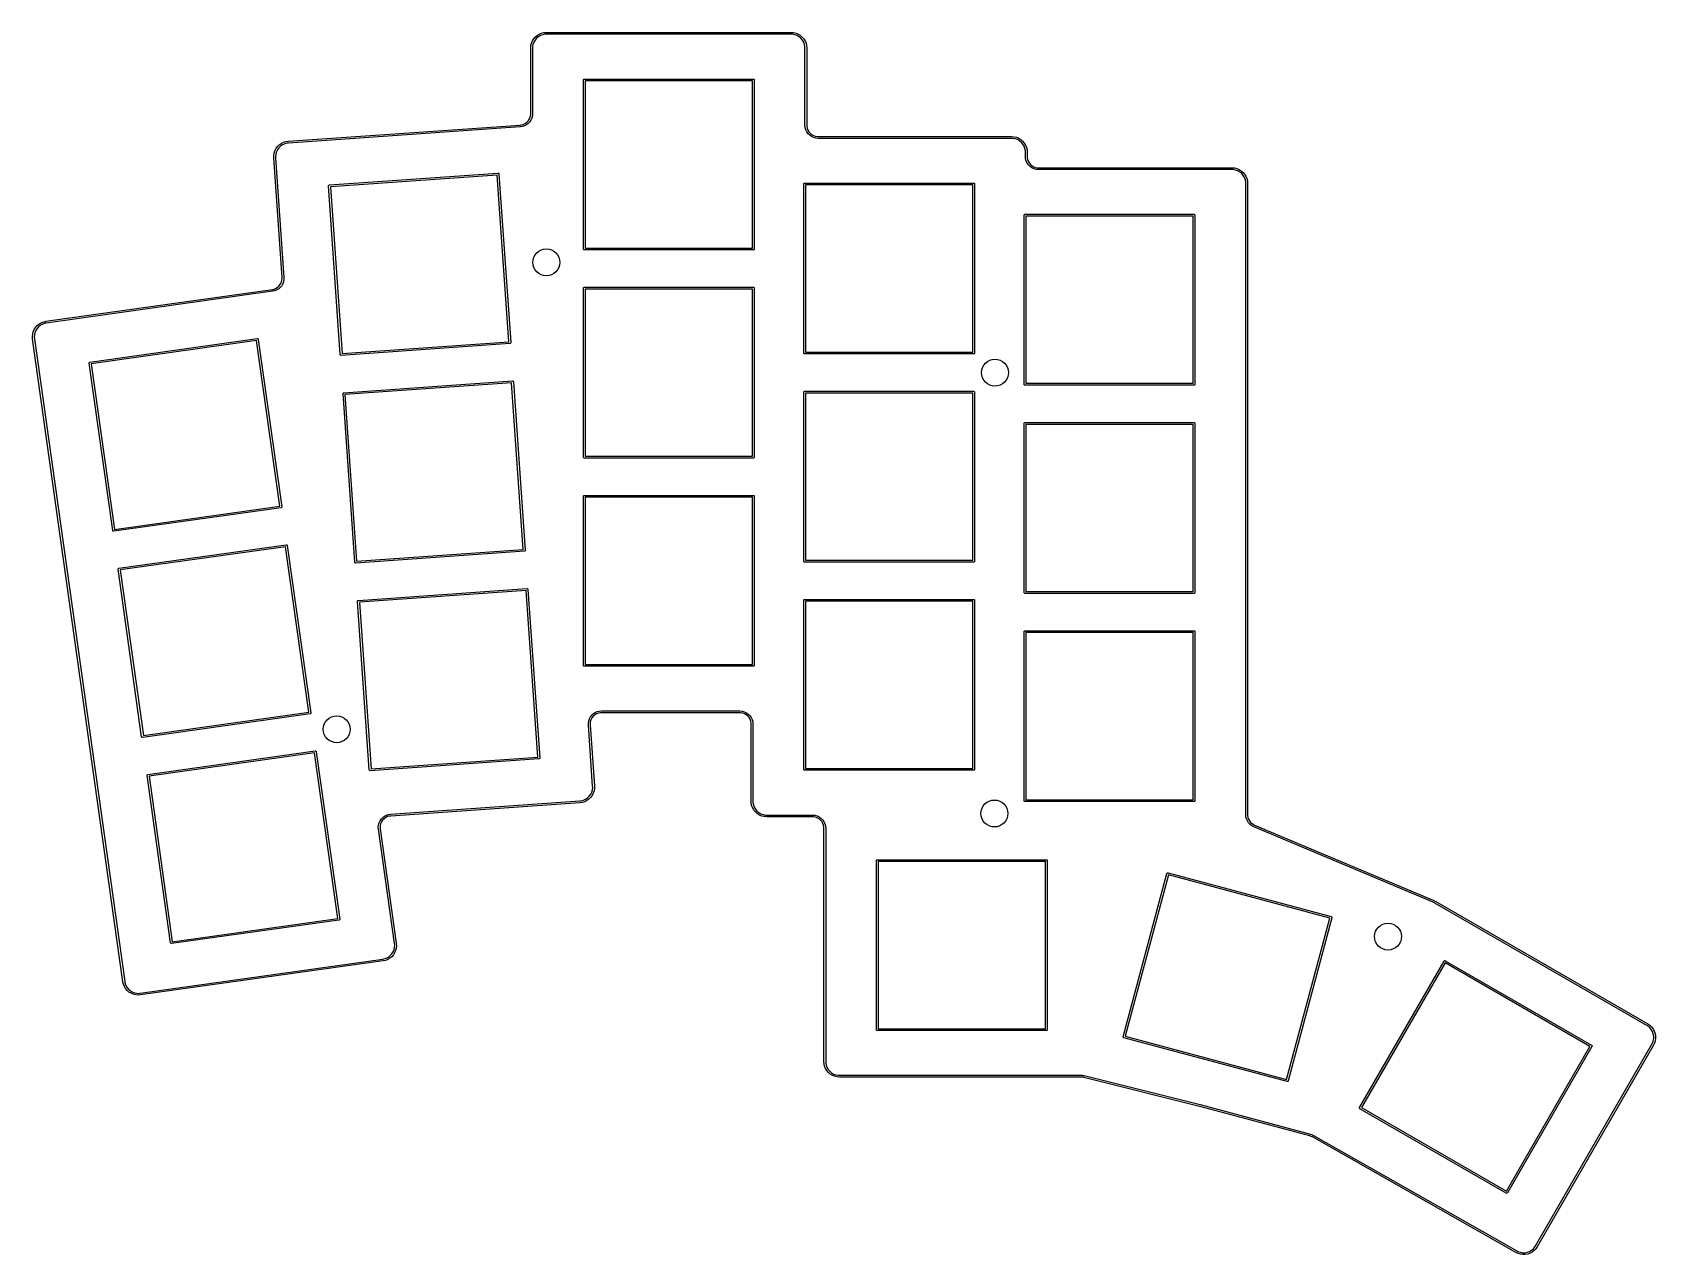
# Model space of a CAD drawing. Extents: x 33 to 165, y -128 to -28.
import ezdxf

# ---------------------------------------------------------------- set-up
doc = ezdxf.new("R2010")
doc.units = 0
doc.layers.add('BLACK', color=7, linetype='CONTINUOUS')

msp = doc.modelspace()

# ---------------------------------------------------------------- linework, layer by layer
at = {"layer": 'BLACK', "linetype": 'CONTINUOUS'}
for p, q in [((73.464028, -29.130557), (73.479731, -28.931105)), ((73.464028, -29.13056), (73.464028, -29.130557)), ((73.464028, -34.488677), (73.464028, -29.13056)), ((73.479731, -28.931105), (73.52644, -28.736563)), ((73.52644, -28.736563), (73.603006, -28.551723)), ((73.603006, -28.551723), (73.707542, -28.381136)), ((73.61403, -29.032137), (73.614028, -29.130557)), ((73.614028, -29.130557), (73.614028, -29.13056)), ((73.614028, -29.13056), (73.614028, -34.488675)), ((73.648218, -28.838278), (73.61403, -29.032137)), ((73.715547, -28.6533), (73.648218, -28.838278)), ((73.707542, -28.381136), (73.837476, -28.229)), ((73.813972, -28.482823), (73.715547, -28.6533)), ((73.940504, -28.332025), (73.813972, -28.482823)), ((73.837476, -28.229), (73.989608, -28.099062)), ((74.091298, -28.20549), (73.940504, -28.332025)), ((73.989608, -28.099062), (74.160193, -27.994521)), ((74.261773, -28.107059), (74.091298, -28.20549)), ((74.160193, -27.994521), (74.345031, -27.917951)), ((74.446749, -28.039725), (74.261773, -28.107059)), ((74.345031, -27.917951), (74.539571, -27.871236)), ((74.640607, -28.005533), (74.446749, -28.039725)), ((74.539571, -27.871236), (74.739023, -27.855528)), ((74.738703, -28.005528), (74.640607, -28.005533)), ((74.739028, -28.00556), (74.738703, -28.005528)), ((74.739023, -27.855528), (74.739024, -27.85556)), ((74.739024, -27.85556), (74.739028, -27.85556)), ((74.739028, -27.85556), (94.739028, -27.85556)), ((74.739032, -28.00556), (74.739028, -28.00556)), ((94.739026, -28.00556), (74.739032, -28.00556)), ((94.837451, -28.005562), (94.739026, -28.00556)), ((94.739028, -27.85556), (94.739029, -27.85556)), ((94.739029, -27.85556), (94.73903, -27.85556)), ((94.73903, -27.85556), (94.938482, -27.871261)), ((95.031309, -28.039748), (94.837451, -28.005562)), ((94.938482, -27.871261), (95.133024, -27.91797)), ((95.216286, -28.107077), (95.031309, -28.039748)), ((95.133024, -27.91797), (95.317863, -27.994535)), ((95.386762, -28.205502), (95.216286, -28.107077)), ((95.317863, -27.994535), (95.48845, -28.099071)), ((95.537558, -28.332034), (95.386762, -28.205502)), ((95.48845, -28.099071), (95.640585, -28.229006)), ((95.664091, -28.482828), (95.537558, -28.332034)), ((95.640585, -28.229006), (95.770521, -28.381139)), ((95.762519, -28.653304), (95.664091, -28.482828)), ((95.829849, -28.83828), (95.762519, -28.653304)), ((95.770521, -28.381139), (95.87506, -28.551725)), ((95.864037, -29.032138), (95.829849, -28.83828)), ((95.864028, -29.13056), (95.864039, -29.130438)), ((95.864028, -35.43056), (95.864028, -29.13056)), ((95.864039, -29.130438), (95.864037, -29.032138)), ((95.87506, -28.551725), (95.951626, -28.736564)), ((95.951626, -28.736564), (95.998337, -28.931105)), ((95.998337, -28.931105), (96.01404, -29.130557)), ((96.01404, -29.130557), (96.014028, -29.130558)), ((96.014028, -29.130558), (96.014028, -29.13056)), ((96.014028, -29.13056), (96.014028, -35.43056)), ((77.764028, -31.73056), (77.765469, -31.715928)), ((77.764028, -45.53056), (77.764028, -31.73056)), ((77.765469, -31.715928), (77.776668, -31.688892)), ((77.776668, -31.688892), (77.79736, -31.6682)), ((77.79736, -31.6682), (77.824396, -31.657001)), ((77.824396, -31.657001), (77.839028, -31.65556)), ((77.839028, -31.65556), (91.639028, -31.65556)), ((77.914028, -31.80556), (77.914028, -45.45556)), ((91.564028, -31.80556), (77.914028, -31.80556)), ((91.564028, -45.45556), (91.564028, -31.80556)), ((91.639028, -31.65556), (91.65366, -31.657001)), ((91.65366, -31.657001), (91.680696, -31.6682)), ((91.680696, -31.6682), (91.701388, -31.688892)), ((91.701388, -31.688892), (91.712587, -31.715928)), ((91.712587, -31.715928), (91.714028, -31.73056)), ((91.714028, -31.73056), (91.714028, -45.53056)), ((53.659457, -36.736124), (72.603553, -35.411424)), ((72.614008, -35.561058), (53.669914, -36.885759)), ((72.603553, -35.411424), (72.603555, -35.411424)), ((72.603554, -35.411379), (72.690392, -35.405435)), ((72.603558, -35.411423), (72.603554, -35.411379)), ((72.603555, -35.411424), (72.603558, -35.411423)), ((72.61401, -35.561059), (72.614008, -35.561058)), ((72.614016, -35.561058), (72.614009, -35.561058)), ((72.614009, -35.561058), (72.61401, -35.561059)), ((72.616932, -35.560563), (72.614016, -35.561058)), ((72.790987, -35.533699), (72.616932, -35.560563)), ((72.690392, -35.405435), (72.858741, -35.361123)), ((72.960977, -35.477381), (72.790987, -35.533699)), ((72.858741, -35.361123), (73.015868, -35.286186)), ((73.119257, -35.393624), (72.960977, -35.477381)), ((73.015868, -35.286186), (73.15626, -35.183254)), ((73.261437, -35.284752), (73.119257, -35.393624)), ((73.15626, -35.183254), (73.274986, -35.055942)), ((73.383569, -35.153788), (73.261437, -35.284752)), ((73.274986, -35.055942), (73.367881, -34.908717)), ((73.367881, -34.908717), (73.431682, -34.746747)), ((73.482265, -35.004365), (73.383569, -35.153788)), ((73.431682, -34.746747), (73.464151, -34.57572)), ((73.464028, -34.488678), (73.464028, -34.488677)), ((73.464028, -34.488679), (73.464028, -34.488678)), ((73.464151, -34.57572), (73.464028, -34.488679)), ((73.554785, -34.84063), (73.482265, -35.004365)), ((73.599116, -34.667129), (73.554785, -34.84063)), ((73.614028, -34.488675), (73.599116, -34.667129)), ((95.864137, -35.431671), (95.864028, -35.43056)), ((95.880365, -35.61723), (95.864137, -35.431671)), ((95.928859, -35.798233), (95.880365, -35.61723)), ((96.014028, -35.43056), (96.014028, -35.430563)), ((96.014028, -35.430563), (96.01404, -35.430563)), ((96.01404, -35.430563), (96.014037, -35.51149)), ((96.014037, -35.51149), (96.042138, -35.670886)), ((96.042138, -35.670886), (96.097491, -35.82298)), ((52.786135, -37.171558), (52.928838, -37.031332)), ((52.928838, -37.031332), (53.091722, -36.915158)), ((53.200896, -37.020346), (53.037699, -37.130414)), ((53.091722, -36.915158), (53.270775, -36.825897)), ((53.380728, -36.940292), (53.200896, -37.020346)), ((53.270775, -36.825897), (53.461587, -36.765746)), ((53.571729, -36.892682), (53.380728, -36.940292)), ((53.461587, -36.765746), (53.656254, -36.736666)), ((53.669913, -36.885823), (53.571729, -36.892682)), ((53.656254, -36.736666), (53.65945, -36.736125)), ((53.65945, -36.736125), (53.659456, -36.736124)), ((53.659456, -36.736124), (53.659457, -36.736124)), ((53.66991, -36.885758), (53.669908, -36.88576)), ((53.669908, -36.88576), (53.669913, -36.885823)), ((53.669914, -36.885759), (53.66991, -36.885758)), ((96.008048, -35.968064), (95.928859, -35.798233)), ((96.115526, -36.121563), (96.008048, -35.968064)), ((96.097491, -35.82298), (96.178416, -35.963151)), ((96.248027, -36.254066), (96.115526, -36.121563)), ((96.178416, -35.963151), (96.282452, -36.08714)), ((96.401525, -36.361546), (96.248027, -36.254066)), ((96.282452, -36.08714), (96.406439, -36.191178)), ((96.571355, -36.440737), (96.401525, -36.361546)), ((96.406439, -36.191178), (96.54661, -36.272104)), ((96.54661, -36.272104), (96.698703, -36.327459)), ((96.752357, -36.489233), (96.571355, -36.440737)), ((96.698703, -36.327459), (96.858099, -36.355562)), ((96.939012, -36.505558), (96.752357, -36.489233)), ((96.858099, -36.355562), (96.939026, -36.35556)), ((96.939028, -36.50556), (96.939012, -36.505558)), ((96.939026, -36.35556), (96.939028, -36.35556)), ((96.939028, -36.35556), (112.739028, -36.35556)), ((96.93903, -36.50556), (96.939028, -36.50556)), ((112.739026, -36.50556), (96.93903, -36.50556)), ((112.837451, -36.505562), (112.739026, -36.50556)), ((112.739028, -36.35556), (112.739029, -36.35556)), ((112.739029, -36.35556), (112.73903, -36.35556)), ((112.73903, -36.35556), (112.938482, -36.371261)), ((113.031309, -36.539748), (112.837451, -36.505562)), ((112.938482, -36.371261), (113.133024, -36.41797)), ((113.216286, -36.607077), (113.031309, -36.539748)), ((113.133024, -36.41797), (113.317863, -36.494535)), ((113.386762, -36.705502), (113.216286, -36.607077)), ((113.317863, -36.494535), (113.48845, -36.599071)), ((113.537558, -36.832034), (113.386762, -36.705502)), ((113.48845, -36.599071), (113.640585, -36.729006)), ((113.664091, -36.982828), (113.537558, -36.832034)), ((113.640585, -36.729006), (113.770521, -36.881139)), ((113.762519, -37.153304), (113.664091, -36.982828)), ((113.770521, -36.881139), (113.87506, -37.051725)), ((113.87506, -37.051725), (113.951626, -37.236564)), ((52.476496, -38.096957), (52.478239, -37.896898)), ((52.476496, -38.096958), (52.476496, -38.096957)), ((53.159335, -47.862016), (52.476496, -38.096958)), ((52.478239, -37.896898), (52.511259, -37.699573)), ((52.511259, -37.699573), (52.574742, -37.509843)), ((52.574742, -37.509843), (52.667126, -37.332382)), ((52.639838, -37.792542), (52.619264, -37.98831)), ((52.619264, -37.98831), (52.626131, -38.086493)), ((52.626131, -38.086493), (52.62613, -38.086493)), ((52.62613, -38.086493), (52.62613, -38.086494)), ((52.62613, -38.086494), (53.30897, -47.851559)), ((52.694096, -37.603322), (52.639838, -37.792542)), ((52.667126, -37.332382), (52.786135, -37.171558)), ((52.780389, -37.426399), (52.694096, -37.603322)), ((52.896096, -37.26715), (52.780389, -37.426399)), ((53.037699, -37.130414), (52.896096, -37.26715)), ((113.829849, -37.33828), (113.762519, -37.153304)), ((113.864037, -37.532138), (113.829849, -37.33828)), ((113.864028, -37.63056), (113.864039, -37.630438)), ((113.864028, -37.98056), (113.864028, -37.63056)), ((113.864137, -37.981671), (113.864028, -37.98056)), ((113.864039, -37.630438), (113.864037, -37.532138)), ((113.880365, -38.16723), (113.864137, -37.981671)), ((113.928859, -38.348233), (113.880365, -38.16723)), ((114.008048, -38.518064), (113.928859, -38.348233)), ((113.951626, -37.236564), (113.998337, -37.431105)), ((113.998337, -37.431105), (114.01404, -37.630557)), ((114.01404, -37.630557), (114.014028, -37.630558)), ((114.014028, -37.630558), (114.014028, -37.63056)), ((114.014028, -37.63056), (114.014028, -37.98056)), ((114.014028, -37.98056), (114.014028, -37.980563)), ((114.014028, -37.980563), (114.01404, -37.980563)), ((114.01404, -37.980563), (114.014037, -38.06149)), ((114.014037, -38.06149), (114.042138, -38.220886)), ((114.042138, -38.220886), (114.097491, -38.37298)), ((114.097491, -38.37298), (114.178416, -38.513151)), ((57.016973, -40.310623), (70.783357, -39.347984)), ((70.719003, -39.502849), (57.102253, -40.455025)), ((71.67118, -53.119598), (70.719003, -39.502849)), ((70.783357, -39.347984), (70.798054, -39.348401)), ((70.798054, -39.348401), (70.825805, -39.357686)), ((70.825805, -39.357686), (70.84789, -39.376884)), ((70.84789, -39.376884), (70.860948, -39.403073)), ((70.860948, -39.403073), (70.863406, -39.417569)), ((70.863406, -39.417569), (71.826046, -53.183952)), ((114.115526, -38.671563), (114.008048, -38.518064)), ((114.248027, -38.804066), (114.115526, -38.671563)), ((114.178416, -38.513151), (114.282452, -38.63714)), ((114.401525, -38.911546), (114.248027, -38.804066)), ((114.282452, -38.63714), (114.406439, -38.741178)), ((114.571355, -38.990737), (114.401525, -38.911546)), ((114.406439, -38.741178), (114.54661, -38.822104)), ((114.54661, -38.822104), (114.698703, -38.877459)), ((114.752357, -39.039233), (114.571355, -38.990737)), ((114.698703, -38.877459), (114.858099, -38.905562)), ((114.939012, -39.055558), (114.752357, -39.039233)), ((114.858099, -38.905562), (114.939026, -38.90556)), ((114.939028, -39.05556), (114.939012, -39.055558)), ((114.939026, -38.90556), (114.939028, -38.90556)), ((114.939028, -38.90556), (130.739028, -38.90556)), ((114.93903, -39.05556), (114.939028, -39.05556)), ((130.739026, -39.05556), (114.93903, -39.05556)), ((130.837451, -39.055562), (130.739026, -39.05556)), ((130.739028, -38.90556), (130.739029, -38.90556)), ((130.739029, -38.90556), (130.73903, -38.90556)), ((130.73903, -38.90556), (130.938482, -38.921261)), ((131.031309, -39.089748), (130.837451, -39.055562)), ((130.938482, -38.921261), (131.133024, -38.96797)), ((131.216286, -39.157077), (131.031309, -39.089748)), ((131.133024, -38.96797), (131.317863, -39.044535)), ((131.386762, -39.255502), (131.216286, -39.157077)), ((131.317863, -39.044535), (131.48845, -39.149071)), ((131.537558, -39.382034), (131.386762, -39.255502)), ((131.48845, -39.149071), (131.640585, -39.279006)), ((131.664091, -39.532828), (131.537558, -39.382034)), ((131.640585, -39.279006), (131.770521, -39.431139)), ((131.762519, -39.703304), (131.664091, -39.532828)), ((131.829849, -39.88828), (131.762519, -39.703304)), ((131.770521, -39.431139), (131.87506, -39.601725)), ((131.87506, -39.601725), (131.951626, -39.786564)), ((56.947388, -40.390672), (56.947805, -40.375975)), ((57.910028, -54.157056), (56.947388, -40.390672)), ((56.947805, -40.375975), (56.95709, -40.348224)), ((56.95709, -40.348224), (56.976288, -40.326139)), ((56.976288, -40.326139), (57.002477, -40.313081)), ((57.002477, -40.313081), (57.016973, -40.310623)), ((57.102253, -40.455025), (58.05443, -54.071775)), ((95.764028, -40.23056), (95.765469, -40.215928)), ((95.764028, -54.03056), (95.764028, -40.23056)), ((95.765469, -40.215928), (95.776668, -40.188892)), ((95.776668, -40.188892), (95.79736, -40.1682)), ((95.79736, -40.1682), (95.824396, -40.157001)), ((95.824396, -40.157001), (95.839028, -40.15556)), ((95.839028, -40.15556), (109.639028, -40.15556)), ((95.914028, -40.30556), (95.914028, -53.95556)), ((109.564028, -40.30556), (95.914028, -40.30556)), ((109.564028, -53.95556), (109.564028, -40.30556)), ((109.639028, -40.15556), (109.65366, -40.157001)), ((109.65366, -40.157001), (109.680696, -40.1682)), ((109.680696, -40.1682), (109.701388, -40.188892)), ((109.701388, -40.188892), (109.712587, -40.215928)), ((109.712587, -40.215928), (109.714028, -40.23056)), ((109.714028, -40.23056), (109.714028, -54.03056)), ((131.864037, -40.082138), (131.829849, -39.88828)), ((131.864028, -40.18056), (131.864039, -40.180438)), ((131.864028, -91.71978), (131.864028, -40.18056)), ((131.864039, -40.180438), (131.864037, -40.082138)), ((131.951626, -39.786564), (131.998337, -39.981105)), ((131.998337, -39.981105), (132.01404, -40.180557)), ((132.01404, -40.180557), (132.014028, -40.180558)), ((132.014028, -40.180558), (132.014028, -40.18056)), ((132.014028, -40.18056), (132.014028, -91.719781)), ((113.764028, -42.78056), (113.765469, -42.765928)), ((113.764028, -56.58056), (113.764028, -42.78056)), ((113.765469, -42.765928), (113.776668, -42.738892)), ((113.776668, -42.738892), (113.79736, -42.7182)), ((113.79736, -42.7182), (113.824396, -42.707001)), ((113.824396, -42.707001), (113.839028, -42.70556)), ((113.839028, -42.70556), (127.639028, -42.70556)), ((113.914028, -42.85556), (113.914028, -56.50556)), ((127.564028, -42.85556), (113.914028, -42.85556)), ((127.564028, -56.50556), (127.564028, -42.85556)), ((127.639028, -42.70556), (127.65366, -42.707001)), ((127.65366, -42.707001), (127.680696, -42.7182)), ((127.680696, -42.7182), (127.701388, -42.738892)), ((127.701388, -42.738892), (127.712587, -42.765928)), ((127.712587, -42.765928), (127.714028, -42.78056)), ((127.714028, -42.78056), (127.714028, -56.58056)), ((77.765469, -45.545192), (77.764028, -45.53056)), ((77.776668, -45.572228), (77.765469, -45.545192)), ((77.79736, -45.59292), (77.776668, -45.572228)), ((77.824396, -45.604119), (77.79736, -45.59292)), ((77.839028, -45.60556), (77.824396, -45.604119)), ((91.639028, -45.60556), (77.839028, -45.60556)), ((77.914028, -45.45556), (91.564028, -45.45556)), ((91.65366, -45.604119), (91.639028, -45.60556)), ((91.680696, -45.59292), (91.65366, -45.604119)), ((91.701388, -45.572228), (91.680696, -45.59292)), ((91.712587, -45.545192), (91.701388, -45.572228)), ((91.714028, -45.53056), (91.712587, -45.545192)), ((33.865844, -51.442478), (52.365324, -48.842546)), ((52.3862, -48.991086), (33.88672, -51.591018)), ((52.365324, -48.842546), (52.365585, -48.842535)), ((52.365585, -48.842535), (52.451533, -48.830572)), ((52.386204, -48.991084), (52.3862, -48.991086)), ((52.386206, -48.991085), (52.386204, -48.991084)), ((52.38621, -48.99111), (52.386206, -48.991085)), ((52.560846, -48.951491), (52.38621, -48.99111)), ((52.451533, -48.830572), (52.616376, -48.774603)), ((52.726484, -48.883434), (52.560846, -48.951491)), ((52.616376, -48.774603), (52.767888, -48.688872)), ((52.878528, -48.788827), (52.726484, -48.883434)), ((52.767888, -48.688872), (52.900753, -48.576388)), ((53.012758, -48.670295), (52.878528, -48.788827)), ((52.900753, -48.576388), (53.010306, -48.441096)), ((53.010306, -48.441096), (53.092705, -48.287746)), ((53.125451, -48.531127), (53.012758, -48.670295)), ((53.092705, -48.287746), (53.145057, -48.121719)), ((53.213481, -48.375183), (53.125451, -48.531127)), ((53.145057, -48.121719), (53.165524, -47.948841)), ((53.159335, -47.862019), (53.159335, -47.862016)), ((53.165524, -47.948841), (53.159335, -47.862019)), ((53.274404, -48.20679), (53.213481, -48.375183)), ((53.306531, -48.030621), (53.274404, -48.20679)), ((53.30897, -47.851563), (53.306531, -48.030621)), ((53.30897, -47.851559), (53.308969, -47.85156)), ((53.308969, -47.85156), (53.308971, -47.851563)), ((53.308971, -47.851563), (53.30897, -47.851563)), ((77.764028, -48.73056), (77.765469, -48.715928)), ((77.764028, -62.53056), (77.764028, -48.73056)), ((77.765469, -48.715928), (77.776668, -48.688892)), ((77.776668, -48.688892), (77.79736, -48.6682)), ((77.79736, -48.6682), (77.824396, -48.657001)), ((77.824396, -48.657001), (77.839028, -48.65556)), ((77.839028, -48.65556), (91.639028, -48.65556)), ((77.914028, -48.80556), (77.914028, -62.45556)), ((91.564028, -48.80556), (77.914028, -48.80556)), ((91.564028, -62.45556), (91.564028, -48.80556)), ((91.639028, -48.65556), (91.65366, -48.657001)), ((91.65366, -48.657001), (91.680696, -48.6682)), ((91.680696, -48.6682), (91.701388, -48.688892)), ((91.701388, -48.688892), (91.712587, -48.715928)), ((91.712587, -48.715928), (91.714028, -48.73056)), ((91.714028, -48.73056), (91.714028, -62.53056)), ((33.157613, -51.787931), (33.311991, -51.660673)), ((33.311991, -51.660673), (33.484376, -51.559132)), ((33.602046, -51.665571), (33.428241, -51.757985)), ((33.484376, -51.559132), (33.670522, -51.485806)), ((33.789259, -51.604742), (33.602046, -51.665571)), ((33.670522, -51.485806), (33.86038, -51.443714)), ((33.886724, -51.591043), (33.789259, -51.604742)), ((33.86038, -51.443714), (33.86165, -51.443189)), ((33.86165, -51.443189), (33.863634, -51.442993)), ((33.863634, -51.442993), (33.864601, -51.442779)), ((33.864601, -51.442779), (33.865844, -51.442478)), ((33.88672, -51.591018), (33.886724, -51.591043)), ((32.768489, -52.682819), (32.787669, -52.483673)), ((32.780697, -52.882509), (32.768489, -52.682819)), ((32.780698, -52.882516), (32.780697, -52.882509)), ((40.156872, -105.366723), (32.780698, -52.882516)), ((32.787669, -52.483673), (32.837765, -52.289979)), ((32.837765, -52.289979), (32.917545, -52.106506)), ((32.922417, -52.567449), (32.915543, -52.764176)), ((32.915543, -52.764176), (32.929237, -52.861637)), ((32.917545, -52.106506), (33.025043, -51.937772)), ((32.963348, -52.374905), (32.922417, -52.567449)), ((32.929237, -52.861637), (32.929238, -52.86164)), ((32.929238, -52.86164), (40.305412, -105.345847)), ((33.037091, -52.192393), (32.963348, -52.374905)), ((33.025043, -51.937772), (33.157613, -51.787931)), ((33.141406, -52.025459), (33.037091, -52.192393)), ((33.273123, -51.879175), (33.141406, -52.025459)), ((33.428241, -51.757985), (33.273123, -51.879175)), ((37.464533, -54.77406), (51.130232, -52.853472)), ((51.076837, -53.012449), (37.559678, -54.912162)), ((52.976551, -66.529608), (51.076837, -53.012449)), ((51.130232, -52.853472), (51.144921, -52.852862)), ((51.144921, -52.852862), (51.144922, -52.852862)), ((51.144922, -52.852862), (51.144923, -52.852862)), ((51.144923, -52.852862), (51.173254, -52.86019)), ((51.173254, -52.86019), (51.196625, -52.877801)), ((51.196625, -52.877801), (51.206849, -52.895158)), ((51.206849, -52.895158), (51.211477, -52.903015)), ((51.211477, -52.903015), (51.21494, -52.917304)), ((51.21494, -52.917304), (53.135529, -66.583003)), ((57.912485, -54.17155), (57.910028, -54.157056)), ((57.912486, -54.171552), (57.912485, -54.17155)), ((57.925544, -54.197741), (57.912486, -54.171552)), ((57.947629, -54.216939), (57.925544, -54.197741)), ((57.97538, -54.226224), (57.947629, -54.216939)), ((57.990077, -54.226641), (57.97538, -54.226224)), ((71.756461, -53.264001), (57.990077, -54.226641)), ((58.05443, -54.071775), (71.67118, -53.119598)), ((71.770955, -53.261543), (71.756461, -53.264001)), ((71.770957, -53.261543), (71.770955, -53.261543)), ((71.797146, -53.248485), (71.770957, -53.261543)), ((71.816344, -53.2264), (71.797146, -53.248485)), ((71.825629, -53.198649), (71.816344, -53.2264)), ((71.826046, -53.183952), (71.825629, -53.198649)), ((95.765469, -54.045192), (95.764028, -54.03056)), ((95.776668, -54.072228), (95.765469, -54.045192)), ((95.79736, -54.09292), (95.776668, -54.072228)), ((95.824396, -54.104119), (95.79736, -54.09292)), ((95.839028, -54.10556), (95.824396, -54.104119)), ((109.639028, -54.10556), (95.839028, -54.10556)), ((95.914028, -53.95556), (109.564028, -53.95556)), ((109.65366, -54.104119), (109.639028, -54.10556)), ((109.680696, -54.09292), (109.65366, -54.104119)), ((109.701388, -54.072228), (109.680696, -54.09292)), ((109.712587, -54.045192), (109.701388, -54.072228)), ((109.714028, -54.03056), (109.712587, -54.045192)), ((37.400091, -54.844078), (37.407419, -54.815746)), ((37.400701, -54.858768), (37.400091, -54.844078)), ((39.321289, -68.524468), (37.400701, -54.858768)), ((37.407419, -54.815746), (37.42503, -54.792376)), ((37.42503, -54.792376), (37.450244, -54.777523)), ((37.450244, -54.777523), (37.464533, -54.77406)), ((37.559678, -54.912162), (39.459391, -68.429322)), ((58.202833, -57.269212), (71.969217, -56.306572)), ((71.904863, -56.461437), (58.288113, -57.413614)), ((72.85704, -70.078187), (71.904863, -56.461437)), ((71.969217, -56.306572), (71.983914, -56.306989)), ((71.983914, -56.306989), (72.011665, -56.316274)), ((72.011665, -56.316274), (72.03375, -56.335472)), ((72.03375, -56.335472), (72.046808, -56.361661)), ((72.046808, -56.361661), (72.049266, -56.376157)), ((72.049266, -56.376157), (73.011906, -70.142541)), ((113.765469, -56.595192), (113.764028, -56.58056)), ((113.776668, -56.622228), (113.765469, -56.595192)), ((113.79736, -56.64292), (113.776668, -56.622228)), ((113.824396, -56.654119), (113.79736, -56.64292)), ((113.839028, -56.65556), (113.824396, -56.654119)), ((127.639028, -56.65556), (113.839028, -56.65556)), ((113.914028, -56.50556), (127.564028, -56.50556)), ((127.65366, -56.654119), (127.639028, -56.65556)), ((127.680696, -56.64292), (127.65366, -56.654119)), ((127.701388, -56.622228), (127.680696, -56.64292)), ((127.712587, -56.595192), (127.701388, -56.622228)), ((127.714028, -56.58056), (127.712587, -56.595192)), ((58.133248, -57.349261), (58.133665, -57.334564)), ((59.095888, -71.115645), (58.133248, -57.349261)), ((58.133665, -57.334564), (58.14295, -57.306813)), ((58.14295, -57.306813), (58.162148, -57.284728)), ((58.162148, -57.284728), (58.188337, -57.27167)), ((58.188337, -57.27167), (58.202833, -57.269212)), ((58.288113, -57.413614), (59.24029, -71.030364)), ((95.764028, -57.23056), (95.765469, -57.215928)), ((95.764028, -71.03056), (95.764028, -57.23056)), ((95.765469, -57.215928), (95.776668, -57.188892)), ((95.776668, -57.188892), (95.79736, -57.1682)), ((95.79736, -57.1682), (95.824396, -57.157001)), ((95.824396, -57.157001), (95.839028, -57.15556)), ((95.839028, -57.15556), (109.639028, -57.15556)), ((95.914028, -57.30556), (95.914028, -70.95556)), ((109.564028, -57.30556), (95.914028, -57.30556)), ((109.564028, -70.95556), (109.564028, -57.30556)), ((109.639028, -57.15556), (109.65366, -57.157001)), ((109.65366, -57.157001), (109.680696, -57.1682)), ((109.680696, -57.1682), (109.701388, -57.188892)), ((109.701388, -57.188892), (109.712587, -57.215928)), ((109.712587, -57.215928), (109.714028, -57.23056)), ((109.714028, -57.23056), (109.714028, -71.03056)), ((113.764028, -59.78056), (113.765469, -59.765928)), ((113.764028, -73.58056), (113.764028, -59.78056)), ((113.765469, -59.765928), (113.776668, -59.738892)), ((113.776668, -59.738892), (113.79736, -59.7182)), ((113.79736, -59.7182), (113.824396, -59.707001)), ((113.824396, -59.707001), (113.839028, -59.70556)), ((113.839028, -59.70556), (127.639028, -59.70556)), ((113.914028, -59.85556), (113.914028, -73.50556)), ((127.564028, -59.85556), (113.914028, -59.85556)), ((127.564028, -73.50556), (127.564028, -59.85556)), ((127.639028, -59.70556), (127.65366, -59.707001)), ((127.65366, -59.707001), (127.680696, -59.7182)), ((127.680696, -59.7182), (127.701388, -59.738892)), ((127.701388, -59.738892), (127.712587, -59.765928)), ((127.712587, -59.765928), (127.714028, -59.78056)), ((127.714028, -59.78056), (127.714028, -73.58056)), ((77.765469, -62.545192), (77.764028, -62.53056)), ((77.776668, -62.572228), (77.765469, -62.545192)), ((77.79736, -62.59292), (77.776668, -62.572228)), ((77.824396, -62.604119), (77.79736, -62.59292)), ((77.839028, -62.60556), (77.824396, -62.604119)), ((91.639028, -62.60556), (77.839028, -62.60556)), ((77.914028, -62.45556), (91.564028, -62.45556)), ((91.65366, -62.604119), (91.639028, -62.60556)), ((91.680696, -62.59292), (91.65366, -62.604119)), ((91.701388, -62.572228), (91.680696, -62.59292)), ((91.712587, -62.545192), (91.701388, -62.572228)), ((91.714028, -62.53056), (91.712587, -62.545192)), ((77.764028, -65.73056), (77.765469, -65.715928)), ((77.764028, -79.53056), (77.764028, -65.73056)), ((77.765469, -65.715928), (77.776668, -65.688892)), ((77.776668, -65.688892), (77.79736, -65.6682)), ((77.79736, -65.6682), (77.824396, -65.657001)), ((77.824396, -65.657001), (77.839028, -65.65556)), ((77.839028, -65.65556), (91.639028, -65.65556)), ((77.914028, -65.80556), (77.914028, -79.45556)), ((91.564028, -65.80556), (77.914028, -65.80556)), ((91.564028, -79.45556), (91.564028, -65.80556)), ((91.639028, -65.65556), (91.65366, -65.657001)), ((91.65366, -65.657001), (91.680696, -65.6682)), ((91.680696, -65.6682), (91.701388, -65.688892)), ((91.701388, -65.688892), (91.712587, -65.715928)), ((91.712587, -65.715928), (91.714028, -65.73056)), ((91.714028, -65.73056), (91.714028, -79.53056)), ((53.071697, -66.667711), (39.405997, -68.5883)), ((39.459391, -68.429322), (52.976551, -66.529608)), ((53.085986, -66.664248), (53.071697, -66.667711)), ((53.111201, -66.649395), (53.085986, -66.664248)), ((53.128812, -66.626025), (53.111201, -66.649395)), ((53.136139, -66.597693), (53.128812, -66.626025)), ((53.135529, -66.583003), (53.136139, -66.597693)), ((39.324752, -68.538757), (39.321289, -68.524468)), ((39.339605, -68.563972), (39.324752, -68.538757)), ((39.362975, -68.581583), (39.339605, -68.563972)), ((39.391307, -68.58891), (39.362975, -68.581583)), ((39.405997, -68.5883), (39.391307, -68.58891)), ((39.830475, -71.608618), (53.496175, -69.688029)), ((53.44278, -69.847006), (39.92562, -71.74672)), ((55.342493, -83.364165), (53.44278, -69.847006)), ((53.496175, -69.688029), (53.510865, -69.687419)), ((53.510865, -69.687419), (53.539197, -69.694747)), ((53.539197, -69.694747), (53.562567, -69.712358)), ((53.562567, -69.712358), (53.57742, -69.737572)), ((53.57742, -69.737572), (53.580883, -69.751861)), ((53.580883, -69.751861), (55.501471, -83.41756)), ((72.942321, -70.22259), (59.175937, -71.18523)), ((59.24029, -71.030364), (72.85704, -70.078187)), ((72.956815, -70.220132), (72.942321, -70.22259)), ((72.956817, -70.220132), (72.956815, -70.220132)), ((72.983006, -70.207074), (72.956817, -70.220132)), ((73.002204, -70.184989), (72.983006, -70.207074)), ((73.011489, -70.157238), (73.002204, -70.184989)), ((73.011906, -70.142541), (73.011489, -70.157238)), ((59.098345, -71.130139), (59.095888, -71.115645)), ((59.098346, -71.130141), (59.098345, -71.130139)), ((59.111404, -71.15633), (59.098346, -71.130141)), ((59.133489, -71.175528), (59.111404, -71.15633)), ((59.16124, -71.184813), (59.133489, -71.175528)), ((59.175937, -71.18523), (59.16124, -71.184813)), ((95.765469, -71.045192), (95.764028, -71.03056)), ((95.776668, -71.072228), (95.765469, -71.045192)), ((95.79736, -71.09292), (95.776668, -71.072228)), ((95.824396, -71.104119), (95.79736, -71.09292)), ((95.839028, -71.10556), (95.824396, -71.104119)), ((109.639028, -71.10556), (95.839028, -71.10556)), ((95.914028, -70.95556), (109.564028, -70.95556)), ((109.65366, -71.104119), (109.639028, -71.10556)), ((109.680696, -71.09292), (109.65366, -71.104119)), ((109.701388, -71.072228), (109.680696, -71.09292)), ((109.712587, -71.045192), (109.701388, -71.072228)), ((109.714028, -71.03056), (109.712587, -71.045192)), ((39.766033, -71.678636), (39.773361, -71.650304)), ((39.766643, -71.693326), (39.766033, -71.678636)), ((41.687232, -85.359025), (39.766643, -71.693326)), ((39.773361, -71.650304), (39.790972, -71.626934)), ((39.790972, -71.626934), (39.816186, -71.612081)), ((39.816186, -71.612081), (39.830475, -71.608618)), ((39.92562, -71.74672), (41.825334, -85.263879)), ((59.348008, -74.243317), (59.374197, -74.230259)), ((59.374197, -74.230259), (59.388693, -74.227801)), ((59.388693, -74.227801), (73.155077, -73.265161)), ((73.090723, -73.420026), (59.473973, -74.372203)), ((74.0429, -87.036776), (73.090723, -73.420026)), ((73.155077, -73.265161), (73.169774, -73.265578)), ((73.169774, -73.265578), (73.197525, -73.274863)), ((73.197525, -73.274863), (73.21961, -73.294061)), ((73.21961, -73.294061), (73.232668, -73.32025)), ((73.232668, -73.32025), (73.235126, -73.334746)), ((73.235126, -73.334746), (74.197766, -87.10113)), ((95.764028, -74.23056), (95.765469, -74.215928)), ((95.764028, -88.03056), (95.764028, -74.23056)), ((95.765469, -74.215928), (95.776668, -74.188892)), ((95.776668, -74.188892), (95.79736, -74.1682)), ((95.79736, -74.1682), (95.824396, -74.157001)), ((95.824396, -74.157001), (95.839028, -74.15556)), ((95.839028, -74.15556), (109.639028, -74.15556)), ((109.639028, -74.15556), (109.65366, -74.157001)), ((109.65366, -74.157001), (109.680696, -74.1682)), ((109.680696, -74.1682), (109.701388, -74.188892)), ((109.701388, -74.188892), (109.712587, -74.215928)), ((109.712587, -74.215928), (109.714028, -74.23056)), ((109.714028, -74.23056), (109.714028, -88.03056)), ((113.765469, -73.595192), (113.764028, -73.58056)), ((113.776668, -73.622228), (113.765469, -73.595192)), ((113.79736, -73.64292), (113.776668, -73.622228)), ((113.824396, -73.654119), (113.79736, -73.64292)), ((113.839028, -73.65556), (113.824396, -73.654119)), ((127.639028, -73.65556), (113.839028, -73.65556)), ((113.914028, -73.50556), (127.564028, -73.50556)), ((127.65366, -73.654119), (127.639028, -73.65556)), ((127.680696, -73.64292), (127.65366, -73.654119)), ((127.701388, -73.622228), (127.680696, -73.64292)), ((127.712587, -73.595192), (127.701388, -73.622228)), ((127.714028, -73.58056), (127.712587, -73.595192)), ((59.319108, -74.30785), (59.319525, -74.293153)), ((60.281748, -88.074234), (59.319108, -74.30785)), ((59.319525, -74.293153), (59.32881, -74.265402)), ((59.32881, -74.265402), (59.348008, -74.243317)), ((59.473973, -74.372203), (60.42615, -87.988953)), ((95.914028, -74.30556), (95.914028, -87.95556)), ((109.564028, -74.30556), (95.914028, -74.30556)), ((109.564028, -87.95556), (109.564028, -74.30556)), ((113.764028, -76.78056), (113.765469, -76.765928)), ((113.764028, -90.58056), (113.764028, -76.78056)), ((113.765469, -76.765928), (113.776668, -76.738892)), ((113.776668, -76.738892), (113.79736, -76.7182)), ((113.79736, -76.7182), (113.824396, -76.707001)), ((113.824396, -76.707001), (113.839028, -76.70556)), ((113.839028, -76.70556), (127.639028, -76.70556)), ((113.914028, -76.85556), (113.914028, -90.50556)), ((127.564028, -76.85556), (113.914028, -76.85556)), ((127.564028, -90.50556), (127.564028, -76.85556)), ((127.639028, -76.70556), (127.65366, -76.707001)), ((127.65366, -76.707001), (127.680696, -76.7182)), ((127.680696, -76.7182), (127.701388, -76.738892)), ((127.701388, -76.738892), (127.712587, -76.765928)), ((127.712587, -76.765928), (127.714028, -76.78056)), ((127.714028, -76.78056), (127.714028, -90.58056)), ((77.765469, -79.545192), (77.764028, -79.53056)), ((77.914028, -79.45556), (91.564028, -79.45556)), ((91.714028, -79.53056), (91.712587, -79.545192)), ((77.776668, -79.572228), (77.765469, -79.545192)), ((77.79736, -79.59292), (77.776668, -79.572228)), ((77.824396, -79.604119), (77.79736, -79.59292)), ((77.839028, -79.60556), (77.824396, -79.604119)), ((91.639028, -79.60556), (77.839028, -79.60556)), ((91.65366, -79.604119), (91.639028, -79.60556)), ((91.680696, -79.59292), (91.65366, -79.604119)), ((91.701388, -79.572228), (91.680696, -79.59292)), ((91.712587, -79.545192), (91.701388, -79.572228)), ((55.437639, -83.502268), (41.77194, -85.422857)), ((41.825334, -85.263879), (55.342493, -83.364165)), ((55.451928, -83.498805), (55.437639, -83.502268)), ((55.457452, -83.495551), (55.451928, -83.498805)), ((55.477142, -83.483953), (55.457452, -83.495551)), ((55.494753, -83.460582), (55.477142, -83.483953)), ((55.502081, -83.432251), (55.494753, -83.460582)), ((55.501471, -83.41756), (55.502081, -83.432251)), ((78.455592, -83.597403), (78.585887, -83.478835)), ((78.585887, -83.478835), (78.733796, -83.383136)), ((78.832947, -83.496376), (78.688506, -83.584324)), ((78.733796, -83.383136), (78.895348, -83.312878)), ((78.990937, -83.436066), (78.832947, -83.496376)), ((78.895348, -83.312878), (79.066205, -83.269945)), ((79.157242, -83.405394), (78.990937, -83.436066)), ((79.066205, -83.269945), (79.24178, -83.255492)), ((79.241089, -83.405491), (79.157242, -83.405394)), ((79.241788, -83.40556), (79.241089, -83.405491)), ((79.24178, -83.255492), (79.24178, -83.25556)), ((79.24178, -83.25556), (79.241781, -83.25556)), ((79.241781, -83.25556), (79.241788, -83.25556)), ((79.241788, -83.25556), (90.539028, -83.25556)), ((79.241796, -83.40556), (79.241788, -83.40556)), ((90.539026, -83.40556), (79.241796, -83.40556)), ((90.619953, -83.405561), (90.539026, -83.40556)), ((90.539028, -83.25556), (90.539029, -83.25556)), ((90.539029, -83.25556), (90.53903, -83.25556)), ((90.53903, -83.25556), (90.7257, -83.271896)), ((90.779348, -83.43367), (90.619953, -83.405561)), ((90.7257, -83.271896), (90.906698, -83.320398)), ((90.93144, -83.48903), (90.779348, -83.43367)), ((90.906698, -83.320398), (91.076525, -83.399591)), ((91.071609, -83.569958), (90.93144, -83.48903)), ((91.076525, -83.399591), (91.230021, -83.50707)), ((91.230021, -83.50707), (91.362522, -83.63957)), ((78.169407, -84.405546), (78.169406, -84.405544)), ((78.169406, -84.405544), (78.169407, -84.405544)), ((78.169407, -84.405544), (78.171567, -84.229389)), ((78.169407, -84.405548), (78.169407, -84.405546)), ((78.519024, -89.405308), (78.169407, -84.405548)), ((78.171567, -84.229389), (78.202465, -84.055951)), ((78.202465, -84.055951), (78.261272, -83.889888)), ((78.261272, -83.889888), (78.34641, -83.735659)), ((78.332027, -84.142706), (78.313041, -84.310746)), ((78.313041, -84.310746), (78.319042, -84.395088)), ((78.319042, -84.395088), (78.319041, -84.39509)), ((78.319041, -84.39509), (78.668657, -89.394842)), ((78.381158, -83.980891), (78.332027, -84.142706)), ((78.34641, -83.735659), (78.455592, -83.597403)), ((78.458807, -83.830662), (78.381158, -83.980891)), ((78.5624, -83.696997), (78.458807, -83.830662)), ((78.688506, -83.584324), (78.5624, -83.696997)), ((91.195597, -83.673995), (91.071609, -83.569958)), ((91.299636, -83.797982), (91.195597, -83.673995)), ((91.380566, -83.93815), (91.299636, -83.797982)), ((91.362522, -83.63957), (91.470003, -83.793064)), ((91.435927, -84.090242), (91.380566, -83.93815)), ((91.464038, -84.249636), (91.435927, -84.090242)), ((91.464028, -84.33056), (91.464039, -84.330438)), ((91.464028, -90.63056), (91.464028, -84.33056)), ((91.464039, -84.330438), (91.464038, -84.249636)), ((91.470003, -83.793064), (91.549198, -83.96289)), ((91.549198, -83.96289), (91.597702, -84.143887)), ((91.597702, -84.143887), (91.61404, -84.330557)), ((91.61404, -84.330557), (91.614028, -84.330557)), ((91.614028, -84.330557), (91.614028, -84.33056)), ((91.614028, -84.33056), (91.614028, -90.63056)), ((41.690695, -85.373314), (41.687232, -85.359025)), ((41.705548, -85.398529), (41.690695, -85.373314)), ((41.728918, -85.416139), (41.705548, -85.398529)), ((41.75725, -85.423467), (41.728918, -85.416139)), ((41.77194, -85.422857), (41.75725, -85.423467)), ((42.196418, -88.443175), (55.862117, -86.522586)), ((55.808722, -86.681563), (42.291563, -88.581277)), ((57.708436, -100.198722), (55.808722, -86.681563)), ((55.862117, -86.522586), (55.876807, -86.521976)), ((55.876807, -86.521976), (55.905139, -86.529304)), ((55.905139, -86.529304), (55.928509, -86.546915)), ((55.928509, -86.546915), (55.943362, -86.572129)), ((55.943362, -86.572129), (55.946825, -86.586418)), ((55.946825, -86.586418), (57.867414, -100.252117)), ((74.128181, -87.181179), (60.361797, -88.143819)), ((60.42615, -87.988953), (74.0429, -87.036776)), ((74.142675, -87.178721), (74.128181, -87.181179)), ((74.142677, -87.178721), (74.142675, -87.178721)), ((74.168866, -87.165663), (74.142677, -87.178721)), ((74.188064, -87.143578), (74.168866, -87.165663)), ((74.197349, -87.115827), (74.188064, -87.143578)), ((74.197766, -87.10113), (74.197349, -87.115827)), ((42.131976, -88.513193), (42.139304, -88.484861)), ((42.132586, -88.527883), (42.131976, -88.513193)), ((44.053175, -102.193582), (42.132586, -88.527883)), ((42.139304, -88.484861), (42.156915, -88.461491)), ((42.156915, -88.461491), (42.182129, -88.446638)), ((42.182129, -88.446638), (42.196418, -88.443175)), ((42.291563, -88.581277), (44.191277, -102.098436)), ((60.284205, -88.088728), (60.281748, -88.074234)), ((60.284206, -88.08873), (60.284205, -88.088728)), ((60.297264, -88.114919), (60.284206, -88.08873)), ((60.319349, -88.134117), (60.297264, -88.114919)), ((60.3471, -88.143402), (60.319349, -88.134117)), ((60.361797, -88.143819), (60.3471, -88.143402)), ((95.765469, -88.045192), (95.764028, -88.03056)), ((95.776668, -88.072228), (95.765469, -88.045192)), ((95.79736, -88.09292), (95.776668, -88.072228)), ((95.824396, -88.104119), (95.79736, -88.09292)), ((95.839028, -88.10556), (95.824396, -88.104119)), ((109.639028, -88.10556), (95.839028, -88.10556)), ((95.914028, -87.95556), (109.564028, -87.95556)), ((109.65366, -88.104119), (109.639028, -88.10556)), ((109.680696, -88.09292), (109.65366, -88.104119)), ((109.701388, -88.072228), (109.680696, -88.09292)), ((109.712587, -88.045192), (109.701388, -88.072228)), ((109.714028, -88.03056), (109.712587, -88.045192)), ((78.24906, -90.224668), (78.364765, -90.065415)), ((78.364765, -90.065415), (78.451058, -89.888488)), ((78.451058, -89.888488), (78.505316, -89.699264)), ((78.570413, -89.981966), (78.47803, -90.159431)), ((78.505316, -89.699264), (78.52589, -89.503494)), ((78.52589, -89.503494), (78.519023, -89.405309)), ((78.519023, -89.405309), (78.519024, -89.405309)), ((78.519024, -89.405309), (78.519024, -89.405308)), ((78.633895, -89.792234), (78.570413, -89.981966)), ((78.666915, -89.594906), (78.633895, -89.792234)), ((78.668658, -89.394843), (78.666915, -89.594906)), ((78.668657, -89.394842), (78.668658, -89.394843)), ((62.01575, -91.687076), (77.474751, -90.606078)), ((77.485214, -90.755712), (62.026218, -91.836709)), ((77.474751, -90.606078), (77.475131, -90.606088)), ((77.475131, -90.606088), (77.475242, -90.606044)), ((77.475241, -90.606027), (77.573426, -90.599164)), ((77.475242, -90.606044), (77.475241, -90.606027)), ((77.485585, -90.755648), (77.485214, -90.755712)), ((77.485702, -90.755678), (77.485585, -90.755648)), ((77.683574, -90.726095), (77.4857, -90.755662)), ((77.4857, -90.755662), (77.485702, -90.755678)), ((77.573426, -90.599164), (77.764429, -90.551546)), ((77.874387, -90.665936), (77.683574, -90.726095)), ((77.764429, -90.551546), (77.944261, -90.471484)), ((78.053439, -90.576668), (77.874387, -90.665936)), ((77.944261, -90.471484), (78.107457, -90.36141)), ((78.216321, -90.460489), (78.053439, -90.576668)), ((78.107457, -90.36141), (78.24906, -90.224668)), ((78.359023, -90.320259), (78.216321, -90.460489)), ((78.47803, -90.159431), (78.359023, -90.320259)), ((91.464088, -90.631173), (91.464028, -90.63056)), ((91.479731, -90.830013), (91.464088, -90.631173)), ((91.526432, -91.024558), (91.479731, -90.830013)), ((91.602993, -91.209401), (91.526432, -91.024558)), ((91.707528, -91.379992), (91.602993, -91.209401)), ((91.614028, -90.63056), (91.614028, -90.630563)), ((91.614028, -90.630563), (91.61404, -90.630563)), ((91.61404, -90.630563), (91.614037, -90.728987)), ((91.614037, -90.728987), (91.648215, -90.922847)), ((91.648215, -90.922847), (91.715537, -91.107827)), ((91.837463, -91.532128), (91.707528, -91.379992)), ((91.715537, -91.107827), (91.81396, -91.278305)), ((91.81396, -91.278305), (91.940491, -91.429101)), ((91.940491, -91.429101), (92.091286, -91.555634)), ((113.765469, -90.595192), (113.764028, -90.58056)), ((113.776668, -90.622228), (113.765469, -90.595192)), ((113.79736, -90.64292), (113.776668, -90.622228)), ((113.824396, -90.654119), (113.79736, -90.64292)), ((113.839028, -90.65556), (113.824396, -90.654119)), ((127.639028, -90.65556), (113.839028, -90.65556)), ((113.914028, -90.50556), (127.564028, -90.50556)), ((127.65366, -90.654119), (127.639028, -90.65556)), ((127.680696, -90.64292), (127.65366, -90.654119)), ((127.701388, -90.622228), (127.680696, -90.64292)), ((127.712587, -90.595192), (127.701388, -90.622228)), ((127.714028, -90.58056), (127.712587, -90.595192)), ((61.016068, -92.733191), (61.034794, -92.558024)), ((61.026196, -92.908991), (61.016068, -92.733191)), ((61.034794, -92.558024), (61.081876, -92.388267)), ((61.081876, -92.388267), (61.15605, -92.228479)), ((61.15605, -92.228479), (61.255324, -92.08295)), ((61.170092, -92.63553), (61.162873, -92.804481)), ((61.207817, -92.470687), (61.170092, -92.63553)), ((61.274798, -92.315413), (61.207817, -92.470687)), ((61.255324, -92.08295), (61.377032, -91.955587)), ((61.368816, -92.174853), (61.274798, -92.315413)), ((61.486756, -92.053665), (61.368816, -92.174853)), ((61.377032, -91.955587), (61.517906, -91.849811)), ((61.62471, -91.955863), (61.486756, -92.053665)), ((61.517906, -91.849811), (61.674164, -91.768463)), ((61.778107, -91.884688), (61.62471, -91.955863)), ((61.674164, -91.768463), (61.841609, -91.713725)), ((61.941864, -91.842499), (61.778107, -91.884688)), ((61.841609, -91.713725), (62.015745, -91.687069)), ((62.026144, -91.836708), (61.941864, -91.842499)), ((62.015745, -91.687069), (62.015746, -91.687076)), ((62.015746, -91.687076), (62.015747, -91.687076)), ((62.015747, -91.687076), (62.01575, -91.687076)), ((62.026214, -91.83671), (62.026144, -91.836708)), ((62.026218, -91.836709), (62.026214, -91.83671)), ((91.989598, -91.662065), (91.837463, -91.532128)), ((92.160187, -91.766601), (91.989598, -91.662065)), ((92.091286, -91.555634), (92.261763, -91.654058)), ((92.34503, -91.843164), (92.160187, -91.766601)), ((92.261763, -91.654058), (92.446742, -91.721383)), ((92.539575, -91.889867), (92.34503, -91.843164)), ((92.446742, -91.721383), (92.640601, -91.755562)), ((92.73902, -91.905559), (92.539575, -91.889867)), ((92.640601, -91.755562), (92.739026, -91.75556)), ((92.739028, -91.90556), (92.73902, -91.905559)), ((92.739026, -91.75556), (92.739028, -91.75556)), ((92.739028, -91.75556), (96.479028, -91.75556)), ((92.73903, -91.90556), (92.739028, -91.90556)), ((96.479026, -91.90556), (92.73903, -91.90556)), ((96.559953, -91.905561), (96.479026, -91.90556)), ((96.479028, -91.75556), (96.479029, -91.75556)), ((96.479029, -91.75556), (96.47903, -91.75556)), ((96.47903, -91.75556), (96.6657, -91.771896)), ((96.719348, -91.93367), (96.559953, -91.905561)), ((96.6657, -91.771896), (96.846698, -91.820398)), ((96.87144, -91.98903), (96.719348, -91.93367)), ((96.846698, -91.820398), (97.016525, -91.899591)), ((97.011609, -92.069958), (96.87144, -91.98903)), ((97.135597, -92.173995), (97.011609, -92.069958)), ((97.016525, -91.899591), (97.170021, -92.00707)), ((97.239636, -92.297982), (97.135597, -92.173995)), ((97.170021, -92.00707), (97.302522, -92.13957)), ((97.320566, -92.43815), (97.239636, -92.297982)), ((97.302522, -92.13957), (97.410003, -92.293064)), ((97.375927, -92.590242), (97.320566, -92.43815)), ((97.404038, -92.749636), (97.375927, -92.590242)), ((97.404039, -92.830438), (97.404038, -92.749636)), ((97.410003, -92.293064), (97.489198, -92.46289)), ((97.489198, -92.46289), (97.537702, -92.643887)), ((97.537702, -92.643887), (97.55404, -92.830557)), ((131.879065, -91.898971), (131.864028, -91.71978)), ((131.923762, -92.07315), (131.879065, -91.898971)), ((131.996868, -92.23744), (131.923762, -92.07315)), ((132.096337, -92.387246), (131.996868, -92.23744)), ((132.014028, -91.719781), (132.014028, -91.719782)), ((132.014028, -91.719782), (132.014109, -91.797412)), ((132.014109, -91.797412), (132.039987, -91.950501)), ((132.039987, -91.950501), (132.091022, -92.097133)), ((132.091022, -92.097133), (132.165785, -92.233207)), ((132.219386, -92.518374), (132.096337, -92.387246)), ((132.165785, -92.233207), (132.262185, -92.354914)), ((132.362572, -92.627157), (132.219386, -92.518374)), ((132.262185, -92.354914), (132.377525, -92.458849)), ((132.521884, -92.710546), (132.362572, -92.627157)), ((132.377525, -92.458849), (132.508576, -92.542103)), ((132.508576, -92.542103), (132.580092, -92.572301)), ((132.521887, -92.710548), (132.521884, -92.710546)), ((132.521889, -92.710549), (132.521887, -92.710548)), ((147.174874, -98.879868), (132.521889, -92.710549)), ((132.580092, -92.572301), (132.580093, -92.572302)), ((132.580093, -92.572302), (147.233082, -98.741623)), ((61.0262, -92.909068), (61.026196, -92.908991)), ((62.338877, -102.249245), (61.0262, -92.909068)), ((61.162873, -92.804481), (61.174742, -92.888196)), ((61.174742, -92.888196), (61.174741, -92.8882)), ((61.174741, -92.8882), (62.487417, -102.22837)), ((97.404028, -92.83056), (97.404039, -92.830438)), ((97.404028, -111.88056), (97.404028, -92.83056)), ((97.55404, -92.830557), (97.554028, -92.830557)), ((97.554028, -92.830557), (97.554028, -92.83056)), ((97.554028, -92.83056), (97.554028, -111.88056)), ((101.705469, -95.465928), (101.716668, -95.438892)), ((101.716668, -95.438892), (101.73736, -95.4182)), ((101.73736, -95.4182), (101.764396, -95.407001)), ((101.764396, -95.407001), (101.779028, -95.40556)), ((101.779028, -95.40556), (115.579028, -95.40556)), ((115.579028, -95.40556), (115.59366, -95.407001)), ((115.59366, -95.407001), (115.620696, -95.4182)), ((115.620696, -95.4182), (115.641388, -95.438892)), ((115.641388, -95.438892), (115.652587, -95.465928)), ((101.704028, -95.48056), (101.705469, -95.465928)), ((101.704028, -109.28056), (101.704028, -95.48056)), ((101.854028, -95.55556), (101.854028, -109.20556)), ((115.504028, -95.55556), (101.854028, -95.55556)), ((115.504028, -109.20556), (115.504028, -95.55556)), ((115.652587, -95.465928), (115.654028, -95.48056)), ((115.654028, -95.48056), (115.654028, -109.28056)), ((121.849139, -109.859187), (125.420842, -96.52941)), ((125.546319, -96.640677), (122.013438, -109.825565)), ((125.420842, -96.52941), (125.426021, -96.51565)), ((125.426021, -96.51565), (125.443835, -96.492434)), ((125.443835, -96.492434), (125.469178, -96.477802)), ((125.469178, -96.477802), (125.498191, -96.473982)), ((125.498191, -96.473982), (125.512697, -96.476378)), ((125.512697, -96.476378), (138.842474, -100.048081)), ((138.731206, -100.173558), (125.546319, -96.640677)), ((147.174876, -98.87987), (147.174874, -98.879868)), ((147.196495, -98.888975), (147.174875, -98.87987)), ((147.174875, -98.87987), (147.174876, -98.87987)), ((147.238939, -98.908969), (147.196495, -98.888975)), ((147.233082, -98.741623), (147.233084, -98.741624)), ((147.233084, -98.741624), (147.233088, -98.741627)), ((147.233088, -98.741627), (147.28164, -98.763272)), ((147.280513, -98.930715), (147.238939, -98.908969)), ((147.300829, -98.942444), (147.280513, -98.930715)), ((147.28164, -98.763272), (147.329251, -98.786925)), ((147.300831, -98.942439), (147.300829, -98.942444)), ((147.300834, -98.942441), (147.300831, -98.942439)), ((164.621334, -108.942436), (147.300834, -98.942441)), ((147.329251, -98.786925), (147.375772, -98.812508)), ((147.375772, -98.812508), (147.375834, -98.812537)), ((147.375834, -98.812537), (164.696342, -108.812537)), ((57.803582, -100.336825), (44.137883, -102.257414)), ((44.191277, -102.098436), (57.708436, -100.198722)), ((57.817871, -100.333362), (57.803582, -100.336825)), ((57.843086, -100.318509), (57.817871, -100.333362)), ((57.860696, -100.295139), (57.843086, -100.318509)), ((57.868024, -100.266807), (57.860696, -100.295139)), ((57.867414, -100.252117), (57.868024, -100.266807)), ((135.198326, -113.358445), (138.731206, -100.173558)), ((138.895507, -100.139936), (135.323803, -113.469712)), ((138.842474, -100.048081), (138.856224, -100.053256)), ((138.856224, -100.053256), (138.856234, -100.053259)), ((138.856234, -100.053259), (138.87945, -100.071074)), ((138.87945, -100.071074), (138.894082, -100.096416)), ((138.894082, -100.096416), (138.897902, -100.12543)), ((138.897902, -100.12543), (138.895507, -100.139936)), ((44.056638, -102.207871), (44.053175, -102.193582)), ((44.071491, -102.233086), (44.056638, -102.207871)), ((44.092937, -102.249246), (44.071491, -102.233086)), ((44.094861, -102.250696), (44.092937, -102.249246)), ((44.123193, -102.258024), (44.094861, -102.250696)), ((44.137883, -102.257414), (44.123193, -102.258024)), ((61.666074, -103.445338), (61.83988, -103.352921)), ((61.83988, -103.352921), (61.994998, -103.231727)), ((62.110509, -103.32297), (61.956132, -103.450231)), ((61.994998, -103.231727), (62.126715, -103.08544)), ((62.243079, -103.173126), (62.110509, -103.32297)), ((62.126715, -103.08544), (62.231029, -102.918502)), ((62.231029, -102.918502), (62.304771, -102.735988)), ((62.350576, -103.004389), (62.243079, -103.173126)), ((62.304771, -102.735988), (62.3457, -102.543441)), ((62.352572, -102.346712), (62.338876, -102.249245)), ((62.338876, -102.249245), (62.338877, -102.249245)), ((62.3457, -102.543441), (62.352572, -102.346712)), ((62.430355, -102.820913), (62.350576, -103.004389)), ((62.48045, -102.627216), (62.430355, -102.820913)), ((62.499628, -102.428068), (62.48045, -102.627216)), ((62.487417, -102.22837), (62.487419, -102.228423)), ((62.487419, -102.228423), (62.499628, -102.428068)), ((41.576038, -106.303328), (61.381393, -103.519867)), ((61.402271, -103.668407), (41.59691, -106.451869)), ((61.381393, -103.519867), (61.381394, -103.519867)), ((61.381394, -103.519867), (61.381395, -103.519867)), ((61.381395, -103.519867), (61.381423, -103.519865)), ((61.381423, -103.519865), (61.47886, -103.50617)), ((61.402272, -103.668407), (61.402271, -103.668406)), ((61.402271, -103.668406), (61.402271, -103.668407)), ((61.402273, -103.66841), (61.402272, -103.668407)), ((61.404716, -103.667868), (61.402273, -103.66841)), ((61.406465, -103.667696), (61.404716, -103.667868)), ((61.407583, -103.667232), (61.406465, -103.667696)), ((61.597599, -103.625104), (61.407583, -103.667232)), ((61.47886, -103.50617), (61.666074, -103.445338)), ((61.783747, -103.551775), (61.597599, -103.625104)), ((61.956132, -103.450231), (61.783747, -103.551775)), ((141.158061, -115.632036), (148.058061, -103.680886)), ((148.150464, -103.820838), (141.325465, -115.642084)), ((148.058061, -103.680886), (148.066625, -103.668934)), ((148.066625, -103.668934), (148.089842, -103.65112)), ((148.089842, -103.65112), (148.118108, -103.643546)), ((148.118108, -103.643546), (148.147121, -103.647366)), ((148.147121, -103.647366), (148.160513, -103.653434)), ((159.97171, -110.645836), (148.150464, -103.820838)), ((148.160513, -103.653434), (160.111663, -110.553433)), ((40.156848, -105.366731), (40.156873, -105.366727)), ((40.157583, -105.370045), (40.156848, -105.366731)), ((40.156873, -105.366727), (40.156872, -105.366723)), ((40.157583, -105.370917), (40.157583, -105.370045)), ((40.157998, -105.371921), (40.157583, -105.370917)), ((40.200162, -105.562055), (40.157998, -105.371921)), ((40.273496, -105.7482), (40.200162, -105.562055)), ((40.375045, -105.920582), (40.273496, -105.7482)), ((40.305412, -105.345847), (40.305422, -105.346097)), ((40.305422, -105.346097), (40.31909, -105.443312)), ((40.31909, -105.443312), (40.379929, -105.630525)), ((40.502309, -106.074957), (40.375045, -105.920582)), ((40.379929, -105.630525), (40.472351, -105.804329)), ((40.472351, -105.804329), (40.593548, -105.959446)), ((40.593548, -105.959446), (40.739838, -106.091161)), ((40.652154, -106.207525), (40.502309, -106.074957)), ((40.820891, -106.315021), (40.652154, -106.207525)), ((40.739838, -106.091161), (40.906777, -106.195475)), ((41.004367, -106.3948), (40.820891, -106.315021)), ((40.906777, -106.195475), (41.089292, -106.269217)), ((41.198063, -106.444896), (41.004367, -106.3948)), ((41.089292, -106.269217), (41.28184, -106.310148)), ((41.39721, -106.464076), (41.198063, -106.444896)), ((41.28184, -106.310148), (41.478569, -106.317023)), ((41.5969, -106.451869), (41.39721, -106.464076)), ((41.478569, -106.317023), (41.576037, -106.303328)), ((41.576037, -106.303328), (41.576038, -106.303328)), ((41.596907, -106.451869), (41.5969, -106.451869)), ((41.596908, -106.451869), (41.596907, -106.45187)), ((41.596907, -106.45187), (41.596907, -106.451869)), ((41.59691, -106.451869), (41.596908, -106.451869)), ((101.705469, -109.295192), (101.704028, -109.28056)), ((101.716668, -109.322228), (101.705469, -109.295192)), ((101.73736, -109.34292), (101.716668, -109.322228)), ((101.764396, -109.354119), (101.73736, -109.34292)), ((101.779028, -109.35556), (101.764396, -109.354119)), ((115.579028, -109.35556), (101.779028, -109.35556)), ((101.854028, -109.20556), (115.504028, -109.20556)), ((115.59366, -109.354119), (115.579028, -109.35556)), ((115.620696, -109.34292), (115.59366, -109.354119)), ((115.641388, -109.322228), (115.620696, -109.34292)), ((115.652587, -109.295192), (115.641388, -109.322228)), ((115.654028, -109.28056), (115.652587, -109.295192)), ((121.846743, -109.873693), (121.849139, -109.859187)), ((121.850563, -109.902706), (121.846743, -109.873693)), ((121.865195, -109.928049), (121.850563, -109.902706)), ((121.888411, -109.945863), (121.865195, -109.928049)), ((121.902172, -109.951042), (121.888411, -109.945863)), ((135.231948, -113.522746), (121.902172, -109.951042)), ((122.013438, -109.825565), (135.198326, -113.358445)), ((164.621335, -108.942437), (164.621334, -108.942436)), ((164.706564, -108.991655), (164.621335, -108.942437)), ((164.696342, -108.812537), (164.696346, -108.81254)), ((164.696346, -108.81254), (164.696349, -108.812541)), ((164.696349, -108.812541), (164.699512, -108.814715)), ((164.699512, -108.814715), (164.70051, -108.815129)), ((164.70051, -108.815129), (164.701381, -108.816)), ((164.701381, -108.816), (164.861212, -108.925873)), ((164.85734, -109.118195), (164.706564, -108.991655)), ((164.983855, -109.268993), (164.85734, -109.118195)), ((164.861212, -108.925873), (165.006318, -109.063598)), ((165.082264, -109.439467), (164.983855, -109.268993)), ((165.006318, -109.063598), (165.128095, -109.222324)), ((165.14958, -109.624438), (165.082264, -109.439467)), ((165.128095, -109.222324), (165.223545, -109.398145)), ((165.149576, -110.208977), (165.183755, -110.015128)), ((165.183756, -109.818288), (165.14958, -109.624438)), ((165.183755, -110.015128), (165.183756, -109.818288)), ((165.223545, -109.398145), (165.290318, -109.586732)), ((165.290318, -109.586732), (165.326771, -109.783442)), ((165.332006, -109.983433), (165.305895, -110.181781)), ((165.326771, -109.783442), (165.332006, -109.983433)), ((153.146711, -122.467083), (159.97171, -110.645836)), ((160.139115, -110.655885), (153.239115, -122.607036)), ((155.533121, -126.933702), (165.033119, -110.479223)), ((165.163025, -110.55422), (155.663025, -127.008702)), ((160.111663, -110.553433), (160.123614, -110.561997)), ((160.123614, -110.561997), (160.141429, -110.585214)), ((160.145183, -110.642493), (160.139115, -110.655885)), ((160.141429, -110.585214), (160.149002, -110.613479)), ((160.149002, -110.61348), (160.145183, -110.642493)), ((160.149002, -110.613479), (160.149002, -110.61348)), ((165.033051, -110.479183), (165.082258, -110.393948)), ((165.033119, -110.479223), (165.033051, -110.479183)), ((165.082258, -110.393948), (165.149576, -110.208977)), ((165.163027, -110.554217), (165.163025, -110.554217)), ((165.163025, -110.554217), (165.163025, -110.55422)), ((165.164689, -110.550547), (165.163026, -110.554216)), ((165.163026, -110.554216), (165.163027, -110.554217)), ((165.249079, -110.373604), (165.164689, -110.550547)), ((165.305895, -110.181781), (165.249079, -110.373604)), ((97.404088, -111.881173), (97.404028, -111.88056)), ((97.419731, -112.080013), (97.404088, -111.881173)), ((97.466432, -112.274558), (97.419731, -112.080013)), ((97.542993, -112.459401), (97.466432, -112.274558)), ((97.647528, -112.629992), (97.542993, -112.459401)), ((97.554028, -111.88056), (97.554028, -111.880563)), ((97.554028, -111.880563), (97.55404, -111.880563)), ((97.55404, -111.880563), (97.554037, -111.978987)), ((97.554037, -111.978987), (97.588215, -112.172847)), ((97.588215, -112.172847), (97.655537, -112.357827)), ((97.777463, -112.782128), (97.647528, -112.629992)), ((97.655537, -112.357827), (97.75396, -112.528305)), ((97.75396, -112.528305), (97.880491, -112.679101)), ((97.929598, -112.912065), (97.777463, -112.782128)), ((97.880491, -112.679101), (98.031286, -112.805634)), ((98.100187, -113.016601), (97.929598, -112.912065)), ((98.031286, -112.805634), (98.201763, -112.904058)), ((98.28503, -113.093164), (98.100187, -113.016601)), ((98.201763, -112.904058), (98.386742, -112.971383)), ((98.479575, -113.139867), (98.28503, -113.093164)), ((98.386742, -112.971383), (98.580601, -113.005562)), ((98.67902, -113.155559), (98.479575, -113.139867)), ((98.580601, -113.005562), (98.679026, -113.00556)), ((98.679028, -113.15556), (98.67902, -113.155559)), ((98.679026, -113.00556), (98.679028, -113.00556)), ((98.679028, -113.00556), (118.408649, -113.00556)), ((98.67903, -113.15556), (98.679028, -113.15556)), ((118.408649, -113.15556), (98.67903, -113.15556)), ((118.408649, -113.00556), (118.408651, -113.00556)), ((118.408652, -113.155559), (118.408649, -113.15556)), ((118.408651, -113.00556), (118.496191, -113.009129)), ((118.408653, -113.15556), (118.408652, -113.155559)), ((118.446376, -113.155558), (118.408653, -113.15556)), ((118.521573, -113.161702), (118.446376, -113.155558)), ((118.496191, -113.009129), (118.583155, -113.01982)), ((118.596018, -113.173955), (118.521573, -113.161702)), ((118.583155, -113.01982), (118.668757, -113.037522)), ((118.632618, -113.183095), (118.596018, -113.173955)), ((118.632621, -113.183085), (118.632618, -113.183095)), ((118.632623, -113.183084), (118.632621, -113.183085)), ((118.63263, -113.183087), (118.632623, -113.183084)), ((128.095332, -115.544686), (118.63263, -113.183087)), ((118.668757, -113.037522), (118.668952, -113.037551)), ((118.668952, -113.037551), (118.66896, -113.037553)), ((118.66896, -113.037553), (118.668961, -113.037553)), ((118.668961, -113.037553), (128.131659, -115.399152)), ((135.246454, -113.525141), (135.231948, -113.522746)), ((135.275468, -113.521321), (135.246454, -113.525141)), ((135.30081, -113.506689), (135.275468, -113.521321)), ((135.318625, -113.483473), (135.30081, -113.506689)), ((135.318627, -113.483463), (135.318625, -113.483473)), ((135.323803, -113.469712), (135.318627, -113.483463)), ((128.095333, -115.544687), (128.095332, -115.544686)), ((128.097912, -115.545331), (128.095333, -115.544687)), ((128.103063, -115.546648), (128.097912, -115.545331)), ((128.108206, -115.547994), (128.103063, -115.546648)), ((128.110774, -115.548682), (128.108206, -115.547994)), ((128.110775, -115.548681), (128.110774, -115.548682)), ((137.10088, -117.957573), (128.110775, -115.548681)), ((128.131659, -115.399152), (128.131662, -115.399153)), ((128.131662, -115.399153), (128.131665, -115.399153)), ((128.131665, -115.399153), (128.131665, -115.399154)), ((128.131665, -115.399154), (128.137644, -115.400664)), ((128.137644, -115.400664), (128.143615, -115.402209)), ((128.143615, -115.402209), (128.149576, -115.403787)), ((128.149576, -115.403787), (128.149576, -115.403788)), ((128.149576, -115.403788), (128.149578, -115.403789)), ((128.149578, -115.403789), (128.149586, -115.403791)), ((128.149586, -115.403791), (137.139703, -117.812685)), ((141.148174, -115.674442), (141.151993, -115.645428)), ((141.155747, -115.702707), (141.148174, -115.674442)), ((141.151993, -115.645428), (141.158061, -115.632036)), ((141.173562, -115.725924), (141.155747, -115.702707)), ((141.185513, -115.734488), (141.173562, -115.725924)), ((153.136663, -122.634488), (141.185513, -115.734488)), ((141.325465, -115.642084), (153.146711, -122.467083)), ((137.100881, -117.957573), (137.10088, -117.957573)), ((137.100883, -117.957574), (137.100881, -117.957573)), ((137.100883, -117.957575), (137.100883, -117.957574)), ((137.138829, -117.967741), (137.100883, -117.957575)), ((137.212721, -117.994437), (137.138829, -117.967741)), ((137.139703, -117.812685), (137.139707, -117.812686)), ((137.139707, -117.812686), (137.226744, -117.840014)), ((137.226744, -117.840014), (137.311157, -117.874631)), ((137.311157, -117.874631), (137.392165, -117.916201)), ((137.392165, -117.916201), (137.392325, -117.916272)), ((137.392325, -117.916272), (137.392332, -117.916276)), ((137.392332, -117.916276), (137.392333, -117.916276)), ((137.392333, -117.916276), (137.392334, -117.916277)), ((137.392334, -117.916277), (154.003298, -127.349463)), ((137.284082, -118.027308), (137.212721, -117.994437)), ((137.31824, -118.04671), (137.284082, -118.027308)), ((137.318245, -118.046702), (137.31824, -118.04671)), ((137.318248, -118.046702), (137.318245, -118.046702)), ((137.318253, -118.046706), (137.318248, -118.046702)), ((153.929225, -127.479898), (137.318253, -118.046706)), ((153.150051, -122.640553), (153.136663, -122.634488)), ((153.150055, -122.640556), (153.150051, -122.640553)), ((153.15343, -122.641), (153.150055, -122.640556)), ((153.179069, -122.644376), (153.15343, -122.641)), ((153.207335, -122.636802), (153.179069, -122.644376)), ((153.230551, -122.618987), (153.207335, -122.636802)), ((153.239115, -122.607036), (153.230551, -122.618987)), ((155.208421, -127.294994), (155.358331, -127.168795)), ((155.358331, -127.168795), (155.484167, -127.018579)), ((155.550283, -127.172881), (155.413344, -127.317502)), ((155.484167, -127.018579), (155.533119, -126.933705)), ((155.533119, -126.933705), (155.53312, -126.933704)), ((155.53312, -126.933704), (155.533121, -126.933702)), ((155.662999, -127.008737), (155.550283, -127.172881)), ((155.663025, -127.008702), (155.662999, -127.008737)), ((153.931146, -127.480752), (153.929225, -127.479898)), ((154.109575, -127.564397), (153.931146, -127.480752)), ((154.003298, -127.349463), (154.003304, -127.349467)), ((154.003304, -127.349467), (154.003324, -127.34943)), ((154.003324, -127.34943), (154.088501, -127.397854)), ((154.088501, -127.397854), (154.273057, -127.46372)), ((154.300875, -127.619817), (154.109575, -127.564397)), ((154.273057, -127.46372), (154.466222, -127.496688)), ((154.498472, -127.644768), (154.300875, -127.619817)), ((154.466222, -127.496688), (154.662177, -127.495765)), ((154.697544, -127.63864), (154.498472, -127.644768)), ((154.662177, -127.495765), (154.855023, -127.460979)), ((154.893232, -127.601582), (154.697544, -127.63864)), ((154.855023, -127.460979), (155.03895, -127.393376)), ((155.080761, -127.5345), (154.893232, -127.601582)), ((155.03895, -127.393376), (155.208421, -127.294994)), ((155.255553, -127.43903), (155.080761, -127.5345)), ((155.413344, -127.317502), (155.255553, -127.43903))]:
    msp.add_line(p, q, dxfattribs=at)
at = {"layer": 'BLACK'}
for centre in [(74.739028, -46.63056), (111.379028, -55.63056), (57.618507, -84.751919), (111.339028, -91.63056), (143.478453, -101.678516)]:
    msp.add_circle(centre, 1.1, dxfattribs=at)
at = {"layer": 'WHITE'}
for centre in [(74.739028, -46.63056), (111.379028, -55.63056), (57.618507, -84.751919), (111.339028, -91.63056), (143.478453, -101.678516)]:
    msp.add_circle(centre, 1.099999, dxfattribs=at)

doc.saveas('drawing.dxf')
